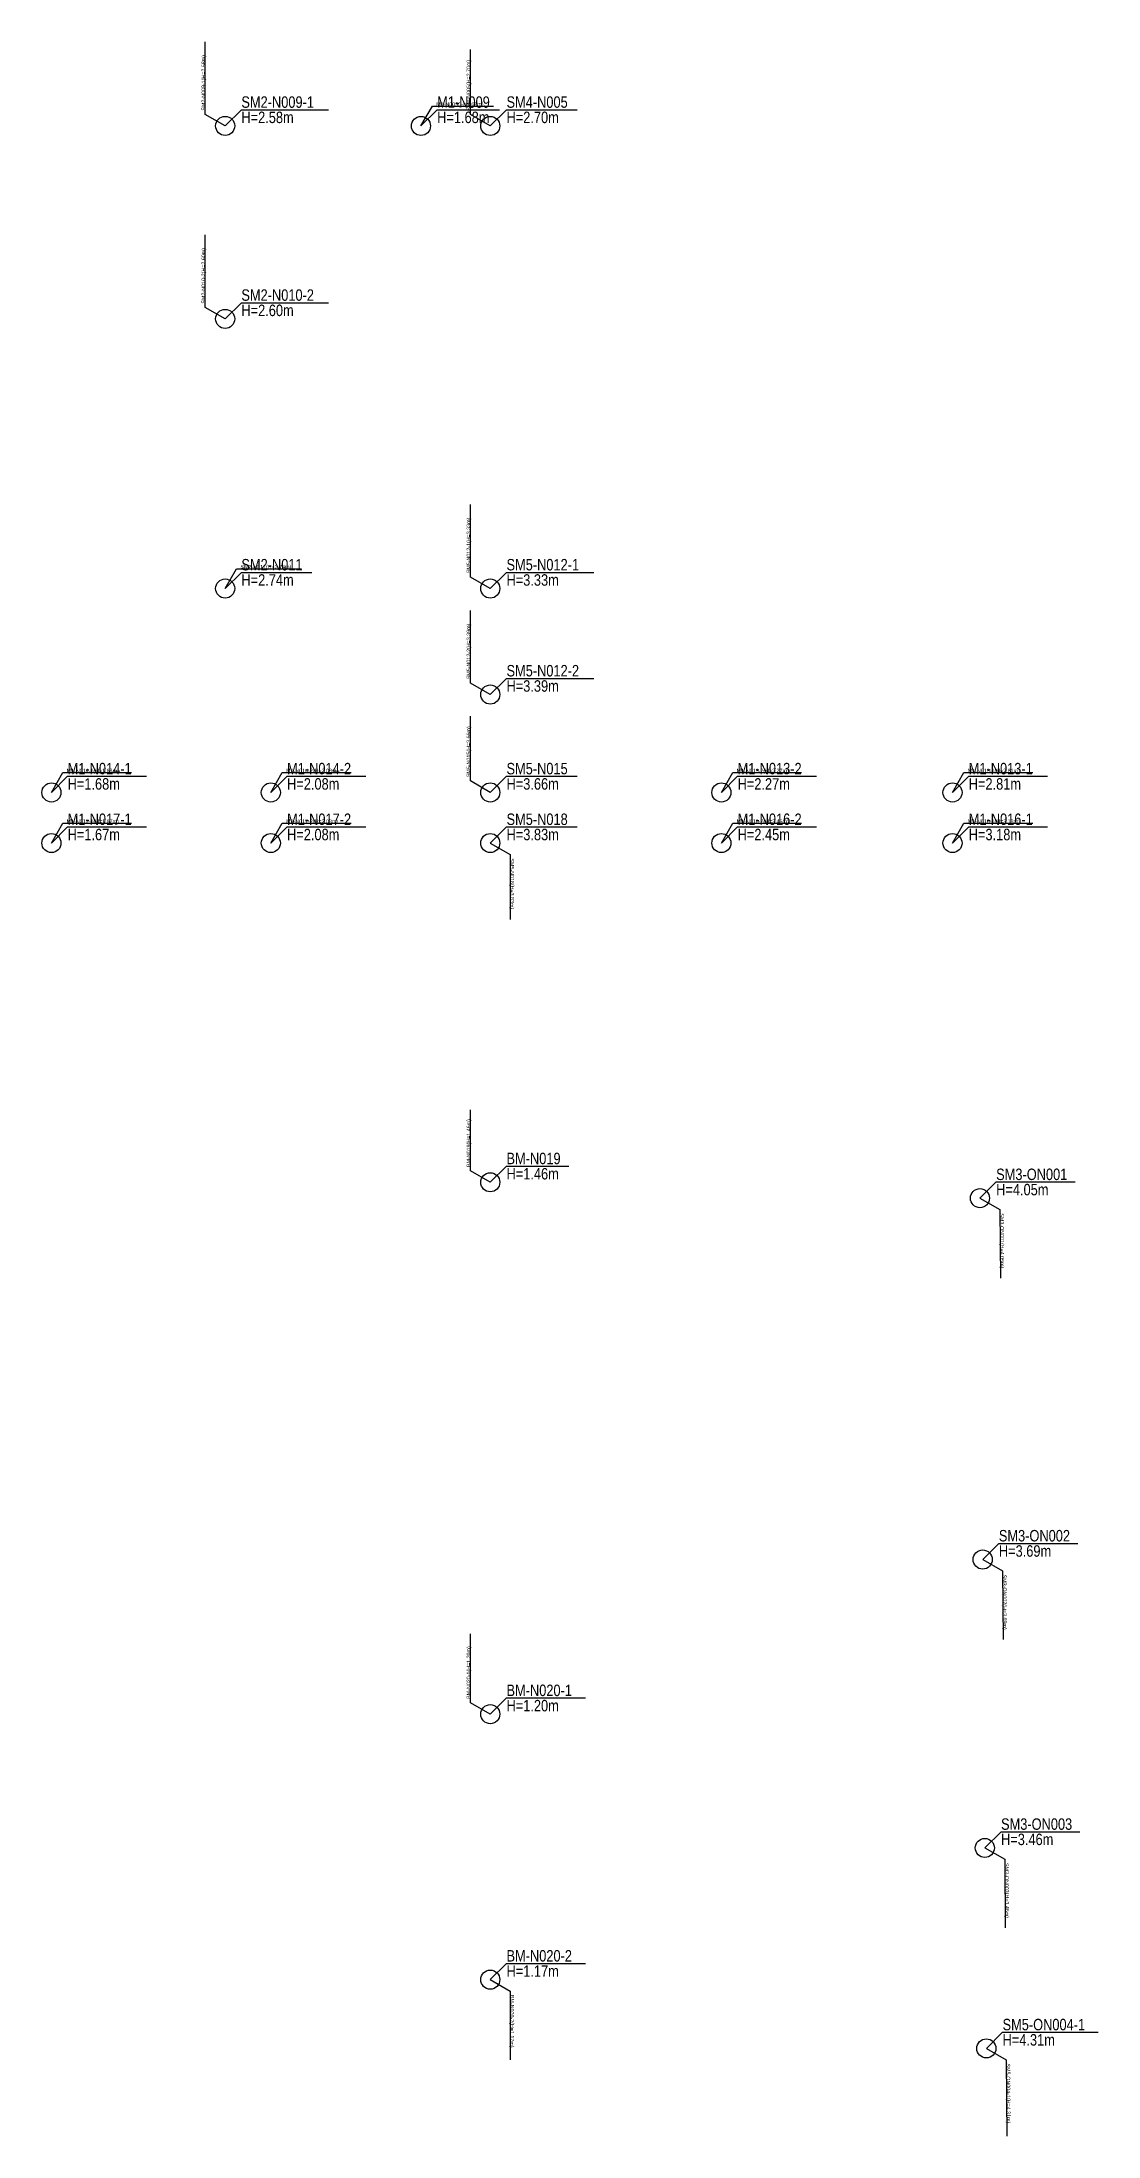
# Model space of a CAD drawing. Header units: millimetres. Extents: x -910 to 2851, y 385 to 4601.
# Drawn here: x 1980 to 2257, y 966 to 1514 of the extents above; entities that cross this region are included whole.
import ezdxf

# ---------------------------------------------------------------- set-up
doc = ezdxf.new("R2010")
doc.units = ezdxf.units.MM
doc.layers.add('맨홀설명선', color=7, linetype='Continuous')
doc.layers.add('우수맨홀', color=193, linetype='Continuous')
doc.styles.get("Standard").update_dxf_attribs({"font": 'arial.ttf'})

msp = doc.modelspace()

# ---------------------------------------------------------------- texts
at = {"layer": '맨홀설명선', "color": 4, "width": 0.8}
for s, p in [('SM2-N009-1', (2032.39, 1497.11)), ('M1-N009', (2083.65, 1497.11)), ('SM4-N005', (2101.81, 1497.11)), ('H=2.58m', (2032.39, 1493.11)), ('H=1.68m', (2083.65, 1493.11)), ('H=2.70m', (2101.81, 1493.11)), ('SM2-N010-2', (2032.39, 1446.59)), ('H=2.60m', (2032.39, 1442.59)), ('SM2-N011', (2032.39, 1376.01)), ('SM5-N012-1', (2101.81, 1376.01)), ('H=2.74m', (2032.39, 1372.01)), ('H=3.33m', (2101.81, 1372.01)), ('SM5-N012-2', (2101.81, 1348.26)), ('H=3.39m', (2101.81, 1344.26)), ('M1-N014-1', (1986.89, 1322.63)), ('H=1.68m', (1986.89, 1318.63)), ('M1-N014-2', (2044.35, 1322.63)), ('H=2.08m', (2044.35, 1318.63)), ('SM5-N015', (2101.81, 1322.63)), ('H=3.66m', (2101.81, 1318.63)), ('M1-N013-2', (2162.32, 1322.63)), ('H=2.27m', (2162.32, 1318.63)), ('M1-N013-1', (2222.84, 1322.63)), ('H=2.81m', (2222.84, 1318.63)), ('M1-N017-1', (1986.89, 1309.38)), ('M1-N017-2', (2044.35, 1309.38)), ('SM5-N018', (2101.82, 1309.38)), ('M1-N016-2', (2162.32, 1309.38)), ('M1-N016-1', (2222.84, 1309.38)), ('H=1.67m', (1986.89, 1305.38)), ('H=2.08m', (2044.35, 1305.38)), ('H=3.83m', (2101.82, 1305.38)), ('H=2.45m', (2162.32, 1305.38)), ('H=3.18m', (2222.84, 1305.38)), ('BM-N019', (2101.81, 1220.58)), ('H=1.46m', (2101.81, 1216.58)), ('SM3-ON001', (2230.02, 1216.43)), ('H=4.05m', (2230.02, 1212.43)), ('SM3-ON002', (2230.73, 1121.83)), ('H=3.69m', (2230.73, 1117.83)), ('BM-N020-1', (2101.81, 1081.35)), ('H=1.20m', (2101.81, 1077.35)), ('SM3-ON003', (2231.3, 1046.34)), ('H=3.46m', (2231.3, 1042.34)), ('BM-N020-2', (2101.81, 1011.86)), ('H=1.17m', (2101.81, 1007.86)), ('SM5-ON004-1', (2231.7, 993.86)), ('H=4.31m', (2231.7, 989.86))]:
    msp.add_text(s, height=3, dxfattribs=at).set_placement(p)
at = {"layer": '우수맨홀'}
for s, rotation, p in [('SM2-N009-1(H=2.58m)', 90, (2022.95, 1496.37)), ('SM4-N005(H=2.70m)', 90, (2092.37, 1496.36)), ('SM2-N010-2(H=2.60m)', 90, (2022.95, 1445.85)), ('SM5-N012-1(H=3.33m)', 90, (2092.37, 1375.27)), ('SM2-N011(H=2.74m)', 0.0018, (2032.15, 1376.46)), ('SM5-N012-2(H=3.39m)', 90, (2092.37, 1347.52)), ('SM5-N015(H=3.66m)', 90, (2092.37, 1321.89)), ('SM5-N018(H=3.83m)', 270.0371, (2102.77, 1300.64)), ('BM-N019(H=1.46m)', 89.9979, (2092.38, 1219.84)), ('SM3-ON001(H=4.05m)', 270.4307, (2231.01, 1207.72)), ('SM3-ON002(H=3.69m)', 270.4307, (2231.72, 1113.13)), ('BM-N020-1(H=1.20m)', 89.9979, (2092.37, 1080.61)), ('SM3-ON003(H=3.46m)', 270.4307, (2232.29, 1037.64)), ('BM-N020-2(H=1.17m)', 270, (2102.77, 1003.12)), ('SM5-ON004-1(H=4.31m)', 270.4307, (2232.68, 985.16))]:
    msp.add_text(s, height=1, rotation=rotation, dxfattribs=at).set_placement(p)
for s, p in [('M1-N009(H=1.68m)', (2083.41, 1497.56)), ('M1-N014-1(H=1.68m)', (1986.65, 1323.09)), ('M1-N014-2(H=2.08m)', (2044.11, 1323.09)), ('M1-N013-2(H=2.27m)', (2162.08, 1323.09)), ('M1-N013-1(H=2.81m)', (2222.59, 1323.09)), ('M1-N017-1(H=1.67m)', (1986.65, 1309.84)), ('M1-N017-2(H=2.08m)', (2044.11, 1309.84)), ('M1-N016-2(H=2.45m)', (2162.08, 1309.84)), ('M1-N016-1(H=3.18m)', (2222.59, 1309.84))]:
    msp.add_text(s, height=1, dxfattribs=at).set_placement(p)

# ---------------------------------------------------------------- linework, layer by layer
at = {"layer": '맨홀설명선', "color": 4}
for points in [[(2028.15, 1492.37), (2032.39, 1496.61), (2055.23, 1496.61)], [(2079.41, 1492.36), (2083.65, 1496.61), (2099.94, 1496.61)], [(2097.57, 1492.36), (2101.81, 1496.61), (2120.28, 1496.61)], [(2028.15, 1441.85), (2032.39, 1446.09), (2055.23, 1446.09)], [(2028.15, 1371.27), (2032.39, 1375.51), (2050.86, 1375.51)], [(2097.57, 1371.27), (2101.81, 1375.51), (2124.65, 1375.51)], [(2097.57, 1343.52), (2101.81, 1347.76), (2124.65, 1347.76)], [(1982.65, 1317.89), (1986.89, 1322.13), (2007.55, 1322.13)], [(2040.11, 1317.89), (2044.35, 1322.13), (2065.01, 1322.13)], [(2097.57, 1317.89), (2101.81, 1322.13), (2120.28, 1322.13)], [(2158.08, 1317.89), (2162.32, 1322.13), (2182.98, 1322.13)], [(2218.59, 1317.89), (2222.84, 1322.13), (2243.49, 1322.13)], [(1982.65, 1304.64), (1986.89, 1308.88), (2007.55, 1308.88)], [(2040.11, 1304.64), (2044.35, 1308.88), (2065.01, 1308.88)], [(2097.57, 1304.64), (2101.82, 1308.88), (2120.29, 1308.88)], [(2158.08, 1304.64), (2162.32, 1308.88), (2182.98, 1308.88)], [(2218.59, 1304.64), (2222.84, 1308.88), (2243.49, 1308.88)], [(2097.57, 1215.84), (2101.81, 1220.08), (2118.1, 1220.08)], [(2225.78, 1211.68), (2230.02, 1215.93), (2250.68, 1215.93)], [(2226.49, 1117.09), (2230.73, 1121.33), (2251.39, 1121.33)], [(2097.57, 1076.61), (2101.81, 1080.85), (2122.47, 1080.85)], [(2227.06, 1041.6), (2231.3, 1045.84), (2251.96, 1045.84)], [(2097.57, 1007.12), (2101.81, 1011.36), (2122.47, 1011.36)], [(2227.45, 989.12), (2231.7, 993.36), (2256.72, 993.36)]]:
    msp.add_lwpolyline(points, dxfattribs=at)
at = {"layer": '우수맨홀'}
for p, q in [((2022.95, 1495.37), (2022.95, 1514.37)), ((2092.37, 1495.36), (2092.37, 1512.36)), ((2079.41, 1492.36), (2082.41, 1497.56)), ((2082.41, 1497.56), (2098.41, 1497.56)), ((2028.15, 1492.37), (2022.95, 1495.37)), ((2097.57, 1492.36), (2092.37, 1495.36)), ((2022.95, 1444.85), (2022.95, 1463.85)), ((2028.15, 1441.85), (2022.95, 1444.85)), ((2092.37, 1374.27), (2092.37, 1393.27)), ((2028.15, 1371.27), (2031.15, 1376.46)), ((2031.15, 1376.46), (2048.15, 1376.46)), ((2097.57, 1371.27), (2092.37, 1374.27)), ((2092.37, 1346.52), (2092.37, 1365.52)), ((2097.57, 1343.52), (2092.37, 1346.52)), ((2092.37, 1320.89), (2092.37, 1337.89)), ((1982.65, 1317.89), (1985.65, 1323.09)), ((1985.65, 1323.09), (2003.65, 1323.09)), ((2040.11, 1317.89), (2043.11, 1323.09)), ((2043.11, 1323.09), (2061.11, 1323.09)), ((2158.08, 1317.89), (2161.08, 1323.09)), ((2161.08, 1323.09), (2179.08, 1323.09)), ((2218.59, 1317.89), (2221.59, 1323.09)), ((2221.59, 1323.09), (2239.59, 1323.09)), ((2097.57, 1317.89), (2092.37, 1320.89)), ((1982.65, 1304.64), (1985.65, 1309.84)), ((1985.65, 1309.84), (2003.65, 1309.84)), ((2040.11, 1304.64), (2043.11, 1309.84)), ((2043.11, 1309.84), (2061.11, 1309.84)), ((2158.08, 1304.64), (2161.08, 1309.84)), ((2161.08, 1309.84), (2179.08, 1309.84)), ((2218.59, 1304.64), (2221.59, 1309.84)), ((2221.59, 1309.84), (2239.59, 1309.84)), ((2097.57, 1304.64), (2102.77, 1301.64)), ((2102.77, 1301.64), (2102.78, 1284.64)), ((2092.38, 1218.84), (2092.38, 1234.84)), ((2097.57, 1215.84), (2092.38, 1218.84)), ((2225.78, 1211.68), (2231, 1208.72)), ((2231, 1208.72), (2231.14, 1190.72)), ((2226.49, 1117.09), (2231.71, 1114.13)), ((2231.71, 1114.13), (2231.85, 1096.13)), ((2092.37, 1079.61), (2092.37, 1097.61)), ((2097.57, 1076.61), (2092.37, 1079.61)), ((2227.06, 1041.6), (2232.28, 1038.64)), ((2232.28, 1038.64), (2232.41, 1020.64)), ((2097.57, 1007.12), (2102.77, 1004.12)), ((2102.77, 1004.12), (2102.77, 986.12)), ((2227.45, 989.12), (2232.67, 986.16)), ((2232.67, 986.16), (2232.82, 966.16))]:
    msp.add_line(p, q, dxfattribs=at)
for centre in [(2028.15, 1492.37), (2079.41, 1492.36), (2097.57, 1492.36), (2028.15, 1441.85), (2028.15, 1371.27), (2097.57, 1371.27), (2097.57, 1343.52), (1982.65, 1317.89), (2040.11, 1317.89), (2097.57, 1317.89), (2158.08, 1317.89), (2218.59, 1317.89), (1982.65, 1304.64), (2040.11, 1304.64), (2097.57, 1304.64), (2158.08, 1304.64), (2218.59, 1304.64), (2097.57, 1215.84), (2225.78, 1211.68), (2226.49, 1117.09), (2097.57, 1076.61), (2227.06, 1041.6), (2097.57, 1007.12), (2227.45, 989.12)]:
    msp.add_circle(centre, 2.5, dxfattribs=at)

msp.set_redraw_order([(e.dxf.handle, doc.entitydb.next_handle()) for e in msp.query("TEXT MTEXT ATTDEF DIMENSION ARC_DIMENSION")])  # texts and dimensions are drawn at this point

doc.saveas('drawing.dxf')
